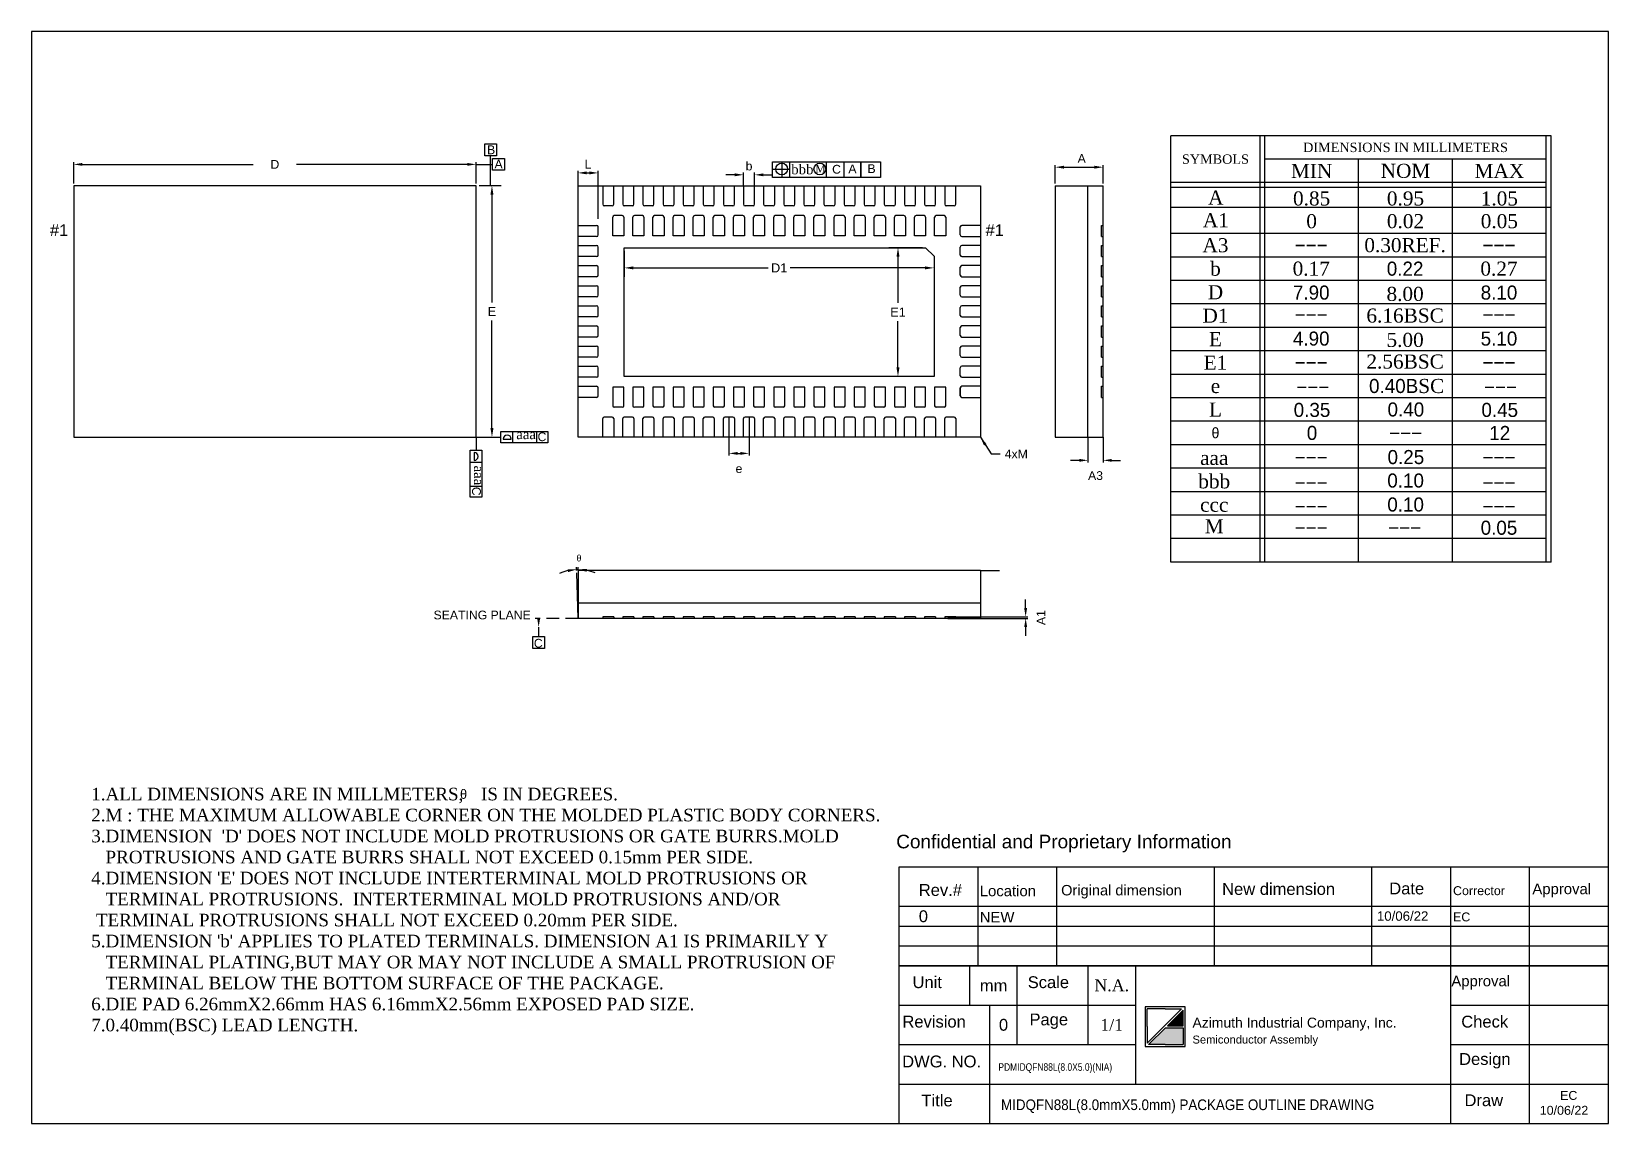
# Model space of a CAD drawing. Header units: inches. Extents: x 14.1 to 45.4, y 13.3 to 35.
import ezdxf

# ---------------------------------------------------------------- set-up
doc = ezdxf.new("R2010")
doc.units = ezdxf.units.IN
doc.header["$MEASUREMENT"] = 0
doc.linetypes.add('3', pattern=[0.375, 0.25, -0.125])
doc.layers.add('1', color=7, linetype='Continuous')
doc.layers.add('DIM', color=102, linetype='Continuous')
doc.styles.get("Standard").update_dxf_attribs({"font": 'arial.ttf'})
doc.dimstyles.get("Standard").update_dxf_attribs({"dimtxt": 0.18, "dimasz": 0.18, "dimexe": 0.18, "dimexo": 0.0625, "dimgap": 0.09, "dimtad": 0, "dimtih": 1, "dimtoh": 1, "dimdec": 4, "dimzin": 0, "dimdsep": 46, "dimtxsty": 'Standard', "dimcen": 0.09, "dimadec": 0, "dimazin": 0, "dimtfac": 1, "dimtdec": 4, "dimtofl": 0, "dimtmove": 0, "dimatfit": 3, "dimfxl": 1, "dimtolj": 1, "dimtzin": 0, "dimarcsym": 0})

msp = doc.modelspace()

# ---------------------------------------------------------------- texts
at = {"color": 0}
for s, height, p in [('Rev.#', 0.235146, (31.71473, 17.81487)), ('Location', 0.211632, (32.92688, 17.80818)), ('Original dimension', 0.207399, (34.5442, 17.82437)), ('New dimension', 0.2351462, (37.7455, 17.83483)), ('Date', 0.235146, (41.06868, 17.845)), ('Corrector', 0.177326, (42.33584, 17.82976)), ('Approval', 0.211632, (43.91396, 17.84887)), ('0', 0.23515, (31.71473, 17.29283)), ('NEW', 0.211632, (32.92688, 17.28614)), ('10/06/22', 0.188117, (40.82358, 17.32008)), ('EC', 0.177326, (42.33584, 17.30772)), ('Unit', 0.235146, (31.58981, 15.98122)), ('mm', 0.235146, (32.92838, 15.91555)), ('Scale', 0.235146, (33.88007, 15.98122)), ('Approval', 0.211632, (42.30314, 16.01678)), ('Revision', 0.235146, (31.38948, 15.1974)), ('Page', 0.235146, (33.91568, 15.24055)), ('Check', 0.235146, (42.50072, 15.1974)), ('DWG. NO.', 0.235146, (31.38371, 14.40518)), ('Design', 0.235146, (42.45749, 14.45376)), ('Title', 0.235146, (31.76746, 13.62976)), ('Draw', 0.235146, (42.56455, 13.63371)), ('EC', 0.177326, (44.46485, 13.75877)), ('10/06/22', 0.177326, (44.06072, 13.46251))]:
    msp.add_text(s, height=height, dxfattribs=at).set_placement(p)
at = {"color": 1}
msp.add_text('0', height=0.23515, dxfattribs=at).set_placement((33.30819, 15.13376))
at = {"color": 0}
for s, height, width, p in [('PDMIDQFN88L(8.0X5.0)(NIA)', 0.1504936, 0.8, (33.29702, 14.33653)), ('MIDQFN88L(8.0mmX5.0mm) PACKAGE OUTLINE DRAWING ', 0.2116316, 0.9, (33.34929, 13.5559))]:
    msp.add_text(s, height=height, dxfattribs=dict(at, width=width)).set_placement(p)
at = {"char_height": 0.2329068, "width": 3.3224226, "attachment_point": 1}
for insert in [(14.44121, 31.16758), (33.04237, 31.16758)]:
    msp.add_mtext('{\\fArial|b0|i0|c0|p34;#1}', dxfattribs=dict(at, insert=insert))
at = {"color": 0, "char_height": 0.2351462, "width": 0.940585, "attachment_point": 5}
for s, insert in [('\\fTimes New Roman|b0|i0|c0|p18;N.A.', (35.55059, 16.03312)), ('\\fTimes New Roman|b0|i0|c0|p18;1/1', (35.55059, 15.2493))]:
    msp.add_mtext(s, dxfattribs=dict(at, insert=insert))
at = {"layer": '1', "attachment_point": 5}
for s, insert, char_height, width in [('\\fTimes New Roman|b0|i0|c0|p18;DIMENSIONS IN MILLIMETERS', (41.39185, 32.69684), 0.186624, 5.59872), ('\\fTimes New Roman|b0|i0|c0|p18;SYMBOLS', (37.61272, 32.46356), 0.186624, 1.772928), ('\\fTimes New Roman|b0|i0|c0|p18;MIN', (39.52561, 32.23028), 0.279936, 1.86624), ('\\fTimes New Roman|b0|i0|c0|p18;NOM', (41.39185, 32.23028), 0.279936, 1.86624), ('\\fTimes New Roman|b0|i0|c0|p18;MAX', (43.25809, 32.23028), 0.279936, 1.86624), ('\\fTimes New Roman|b0|i0|c0|p18;A', (37.62006, 31.70057), 0.279936, 1.772928), ('{\\fTimes New Roman|b0|i0|c0|p18;0.85}', (39.52476, 31.67932), 0.279936, 1.86624), ('{\\fTimes New Roman|b0|i0|c0|p18;1.05}', (43.25724, 31.67932), 0.279936, 1.86624), ('\\fTimes New Roman|b0|i0|c0|p18;A1', (37.62006, 31.24947), 0.279936, 1.772928), ('\\fTimes New Roman|b0|i0|c0|p18;0', (39.52476, 31.22822), 0.279936, 1.86624), ('\\fTimes New Roman|b0|i0|c0|p18;0.02', (41.391, 31.22822), 0.279936, 1.86624), ('\\fTimes New Roman|b0|i0|c0|p18;0.05', (43.25724, 31.22822), 0.279936, 1.86624), ('\\fTimes New Roman|b0|i0|c0|p18;A3', (37.61272, 30.751), 0.279936, 1.772928), ('\\fSymbol|b0|i0|c2|p18;---', (39.51742, 30.751), 0.279936, 1.86624), ('{\\fTimes New Roman|b0|i0|c0|p18;0.30REF.}', (41.38366, 30.751), 0.279936, 1.86624), ('\\fSymbol|b0|i0|c2|p18;---', (43.2499, 30.751), 0.279936, 1.86624), ('\\fTimes New Roman|b0|i0|c0|p18;b', (37.61272, 30.28444), 0.279936, 1.772928), ('{\\fTimes New Roman|b0|i0|c0|p18;0.17}', (39.51742, 30.28444), 0.279936, 1.86624), ('{\\fSymbol|b0|i0|c2|p18;0.22}', (41.38366, 30.28444), 0.279936, 1.86624), ('{\\fTimes New Roman|b0|i0|c0|p18;0.27}', (43.2499, 30.28444), 0.279936, 1.86624), ('\\fTimes New Roman|b0|i0|c0|p18;D', (37.61272, 29.81788), 0.279936, 1.772928), ('{\\fSymbol|b0|i0|c2|p18;7.90}', (39.51742, 29.80909), 0.279936, 1.86624), ('{\\fTimes New Roman|b0|i0|c0|p18;8.00}', (41.38366, 29.78183), 0.279936, 1.86624), ('{\\fSymbol|b0|i0|c2|p18;8.10}', (43.2499, 29.80909), 0.279936, 1.86624), ('\\fTimes New Roman|b0|i0|c0|p18;D1', (37.61272, 29.35132), 0.279936, 1.772928), ('{\\fTimes New Roman|b0|i0|c0|p18;6.16BSC}', (41.38366, 29.35132), 0.279936, 1.86624), ('\\fSymbol|b0|i0|c2|p18;---', (39.51742, 29.37087), 0.279936, 1.86624), ('\\fSymbol|b0|i0|c2|p18;---', (43.2499, 29.37087), 0.279936, 1.86624), ('\\fTimes New Roman|b0|i0|c0|p18;E', (37.61272, 28.88476), 0.279936, 1.772928), ('{\\fSymbol|b0|i0|c2|p18;4.90}', (39.51742, 28.89453), 0.279936, 1.86624), ('{\\fTimes New Roman|b0|i0|c0|p18;5.00}', (41.38366, 28.86727), 0.279936, 1.86624), ('{\\fSymbol|b0|i0|c2|p18;5.10}', (43.2499, 28.89453), 0.279936, 1.86624), ('\\fTimes New Roman|b0|i0|c0|p18;E1', (37.61272, 28.4182), 0.279936, 1.772928), ('{\\fTimes New Roman|b0|i0|c0|p18;2.56BSC}', (41.38366, 28.43676), 0.279936, 1.86624), ('\\fSymbol|b0|i0|c2|p18;---', (39.51742, 28.4182), 0.279936, 1.86624), ('\\fSymbol|b0|i0|c2|p18;---', (43.2499, 28.4182), 0.279936, 1.86624), ('\\fTimes New Roman|b0|i0|c0|p18;e', (37.61272, 27.95164), 0.279936, 1.772928), ('\\fSymbol|b0|i0|c2|p18;---', (39.5479, 27.93094), 0.279936, 1.86624), ('{\\fSymbol|b0|i0|c2|p18;0.40B\\fTimes New Roman|b0|i0|c0|p18;SC}', (41.41414, 27.95164), 0.279936, 1.86624), ('\\fSymbol|b0|i0|c2|p18;---', (43.28038, 27.93094), 0.279936, 1.86624), ('\\fTimes New Roman|b0|i0|c0|p18;L', (37.61272, 27.48508), 0.279936, 1.772928), ('{\\fSymbol|b0|i0|c2|p18;0.35}', (39.53266, 27.47616), 0.279936, 1.86624), ('{\\fSymbol|b0|i0|c2|p18;0.40}', (41.3989, 27.48508), 0.279936, 1.86624), ('{\\fSymbol|b0|i0|c2|p18;0.45}', (43.26514, 27.47616), 0.279936, 1.86624), ('\\fSymbol|b0|i0|c2|p18;q', (37.61272, 27.01852), 0.209952, 1.772928), ('\\fSymbol|b0|i0|c2|p18;0', (39.53266, 27.01852), 0.279936, 1.86624), ('\\fSymbol|b0|i0|c2|p18;---', (41.39388, 27.01852), 0.279936, 1.86624), ('\\fSymbol|b0|i0|c2|p18;12', (43.26514, 27.01888), 0.279936, 1.86624), ('\\fSymbol|b0|i0|c2|p18;0.25', (41.3989, 26.5385), 0.279936, 1.86624), ('\\fTimes New Roman|b0|i0|c0|p18;aaa', (37.58873, 26.52301), 0.279936, 1.772928), ('\\fSymbol|b0|i0|c2|p18;---', (39.51742, 26.53408), 0.279936, 1.86624), ('\\fSymbol|b0|i0|c2|p18;---', (43.2499, 26.53408), 0.279936, 1.86624), ('\\fTimes New Roman|b0|i0|c0|p18;bbb', (37.58873, 26.05645), 0.279936, 1.772928), ('\\fSymbol|b0|i0|c2|p18;---', (39.51742, 26.03056), 0.279936, 1.86624), ('\\fSymbol|b0|i0|c2|p18;0.10', (41.39388, 26.07194), 0.279936, 1.86624), ('\\fSymbol|b0|i0|c2|p18;---', (43.2499, 26.03056), 0.279936, 1.86624), ('\\fSymbol|b0|i0|c2|p18;0.10', (41.39388, 25.5956), 0.279936, 1.86624), ('\\fTimes New Roman|b0|i0|c0|p18;ccc', (37.58873, 25.58989), 0.279936, 1.772928), ('\\fSymbol|b0|i0|c2|p18;---', (39.51742, 25.55852), 0.279936, 1.86624), ('\\fSymbol|b0|i0|c2|p18;---', (43.2499, 25.55852), 0.279936, 1.86624), ('\\fTimes New Roman|b0|i0|c0|p18;M', (37.58873, 25.16483), 0.279936, 1.772928), ('\\fSymbol|b0|i0|c2|p18;---', (39.51742, 25.13346), 0.279936, 1.86624), ('\\fSymbol|b0|i0|c2|p18;---', (41.37351, 25.13346), 0.279936, 1.86624), ('\\fSymbol|b0|i0|c2|p18;0.05', (43.2499, 25.13346), 0.279936, 1.86624)]:
    msp.add_mtext(s, dxfattribs=dict(at, insert=insert, char_height=char_height, width=width))
at = {"layer": '1', "color": 1, "insert": (41.391, 31.67932), "char_height": 0.279936, "width": 1.86624, "attachment_point": 5}
msp.add_mtext('{\\fTimes New Roman|b0|i0|c0|p18;0.95}', dxfattribs=at)
at = {"layer": 'DIM', "color": 1}
msp.add_text('Confidential and Proprietary Information', height=0.27, dxfattribs=at).set_placement((31.26624, 18.76046))
at = {"layer": 'DIM', "color": 102, "char_height": 0.174}
for s, insert, attachment_point in [('B', (23.21176, 32.65009), 5), ('\\A1;D', (18.91225, 32.36008), 5), ('A', (23.36004, 32.3661), 5), ('\\A1;L', (25.13933, 32.36467), 5), ('\\A1;b', (28.33933, 32.32636), 5), ('C', (30.07902, 32.26185), 5), ('A', (30.39556, 32.27065), 5), ('B', (30.77556, 32.27557), 5), ('\\A1;A', (34.95344, 32.47828), 5), ('C', (24.22249, 26.94289), 5), ('\\A1;4xM', (33.42343, 26.60283), 4), ('\\A1;e', (28.13933, 26.30906), 5), ('\\A1;A3', (35.22844, 26.17048), 5), ('C', (24.14897, 22.83687), 5)]:
    msp.add_mtext(s, dxfattribs=dict(at, insert=insert, attachment_point=attachment_point))
at = {"layer": 'DIM', "attachment_point": 5}
for s, insert, char_height, width in [('\\fTimes New Roman|b0|i0|c0|p18;bbb', (29.3998, 32.25979), 0.1944, 1.2312), ('\\fTimes New Roman|b0|i0|c0|p18;M', (29.75988, 32.27258), 0.15552, 0.98496)]:
    msp.add_mtext(s, dxfattribs=dict(at, insert=insert, char_height=char_height, width=width))
at = {"layer": 'DIM', "color": 102}
for s, insert, char_height, width, attachment_point in [('\\fTimes New Roman|b0|i0|c0|p18;aaa', (23.90762, 26.99244), 0.1944, 1.2312, 5), ("{\\fTimes New Roman|b0|i0|c0|p18;1.ALL DIMENSIONS ARE IN MILLMETERS,\\H0.7474x;    \\f????|b0|i0|c0|p54; \\fTimes New Roman|b0|i0|c0|p18;\\H1.338x;IS IN DEGREES.\\P2.M : THE MAXIMUM ALLOWABLE CORNER ON THE MOLDED PLASTIC BODY CORNERS.\\P3.DIMENSION  \\f????|b0|i0|c0|p54;'\\fTimes New Roman|b0|i0|c0|p18;D\\f????|b0|i0|c0|p54;'\\fTimes New Roman|b0|i0|c0|p18; DOES NOT INCLUDE MOLD PROTRUSIONS OR GATE BURRS.MOLD\\P   PROTRUSIONS AND GATE BURRS SHALL NOT EXCEED 0.15mm PER SIDE.\\P4.DIMENSION \\f????|b0|i0|c0|p54;'\\fTimes New Roman|b0|i0|c0|p18;E\\f????|b0|i0|c0|p54;'\\fTimes New Roman|b0|i0|c0|p18; DOES NOT INCLUDE INTERTERMINAL MOLD PROTRUSIONS OR\\P   TERMINAL PROTRUSIONS.\\f????|b0|i0|c0|p54; \\fTimes New Roman|b0|i0|c0|p18; INTERTERMINAL MOLD PROTRUSIONS AND/OR \\P\\f????|b0|i0|c0|p54; \\fTimes New Roman|b0|i0|c0|p18;TERMINAL\\f????|b0|i0|c0|p54; \\fTimes New Roman|b0|i0|c0|p18;PROTRUSIONS SHALL NOT EXCEED 0.20mm PER SIDE.\\P5.DIMENSION \\f????|b0|i0|c0|p54;'\\fTimes New Roman|b0|i0|c0|p18;b\\f????|b0|i0|c0|p54;'\\fTimes New Roman|b0|i0|c0|p18; APPLIES TO PLATED TERMINALS. DIMENSION A1 IS PRIMARILY Y \\P   TERMINAL PLATING,BUT MAY OR MAY NOT INCLUDE A SMALL PROTRUSION OF \\P   TERMINAL BELOW THE BOTTOM SURFACE OF THE PACKAGE.\\P6.DIE PAD 6.26mmX2.66mm HAS 6.16mmX2.56mm EXPOSED PAD SIZE.\\P7.0.40mm(BSC) LEAD LENGTH.}", (15.26129, 19.96509), 0.25046474, 15.5566768, 1)]:
    msp.add_mtext(s, dxfattribs=dict(at, insert=insert, char_height=char_height, width=width, attachment_point=attachment_point))
at = {"layer": 'DIM', "color": 102, "insert": (22.96784, 26.17583), "char_height": 0.1944, "width": 1.2312, "attachment_point": 5, "rotation": 270}
msp.add_mtext('\\fTimes New Roman|b0|i0|c0|p18;aaa', dxfattribs=at)
at = {"layer": 'DIM', "color": 102, "attachment_point": 5}
for s, insert, char_height, rotation in [('C', (22.91829, 25.86096), 0.174, 270), ('\\fSymbol|b0|i0|c2|p18;q', (24.95821, 24.52955), 0.1305, 359.01), ('\\A1;A1', (34.1436, 23.34837), 0.174, 90), ('\\fSymbol|b0|i0|c2|p18;q', (22.66291, 19.83699), 0.18792, 359.01)]:
    msp.add_mtext(s, dxfattribs=dict(at, insert=insert, char_height=char_height, rotation=rotation))
at = {"layer": 'DIM', "color": 1, "insert": (23.03248, 23.39895), "char_height": 0.174, "attachment_point": 5}
msp.add_mtext('SEATING PLANE', dxfattribs=at)

# ---------------------------------------------------------------- blocks, each defined once
blk = doc.blocks.new('A$C287B6B30')
for points in [[(0.28, 0.275), (0.475, 0.275), (0.475, 0.47)], [(0.043, 0.038), (0.255, 0.25), (0.475, 0.25), (0.475, 0.038), (0.25, 0.038)]]:
    blk.add_hatch(color=256).paths.add_polyline_path(points)
for p, q in [((0.5, 0.513), (0, 0.513)), ((0, 0.513), (0, 0.013)), ((0.025, 0.055), (0.457, 0.488)), ((0.025, 0.263), (0.025, 0.488)), ((0.25, 0.488), (0.025, 0.488)), ((0.25, 0.488), (0.457, 0.488)), ((0.28, 0.275), (0.475, 0.47)), ((0.475, 0.275), (0.475, 0.47)), ((0.5, 0.013), (0.5, 0.513)), ((0.025, 0.263), (0.025, 0.055)), ((0.043, 0.038), (0.255, 0.25)), ((0.255, 0.25), (0.475, 0.25)), ((0.28, 0.275), (0.475, 0.275)), ((0.475, 0.25), (0.475, 0.038)), ((0, 0.013), (0.5, 0.013)), ((0.25, 0.038), (0.043, 0.038)), ((0.25, 0.038), (0.475, 0.038))]:
    blk.add_line(p, q)
for s, height, p in [('Azimuth Industrial Company, Inc.', 0.125, (0.594, 0.251)), ('Semiconductor Assembly', 0.1, (0.594, 0.051))]:
    blk.add_text(s, height=height).set_placement(p)
blk = doc.blocks.new('A$C34315493')
at = {"layer": '1', "color": 0}
blk.add_blockref('A$C287B6B30', (0, -0.013), dxfattribs=at)
blk = doc.blocks.new('*D3')
at = {"layer": 'Defpoints', "color": 0, "transparency": 16777216}
for p in [(22.912, 31.937), (22.912, 26.937), (23.228, 26.937)]:
    blk.add_point(p, dxfattribs=at)
at = {"layer": 'DIM', "color": 0, "lineweight": -2, "transparency": 16777216}
for p, q in [((22.975, 31.937), (23.408, 31.937)), ((23.228, 31.757), (23.228, 29.617)), ((23.228, 27.117), (23.228, 29.257)), ((22.975, 26.937), (23.408, 26.937))]:
    blk.add_line(p, q, dxfattribs=at)
at = {"layer": 'DIM', "color": 0, "transparency": 16777216}
for points in [[(23.198, 31.757), (23.258, 31.757), (23.228, 31.937)], [(23.198, 27.117), (23.258, 27.117), (23.228, 26.937)]]:
    blk.add_solid(points, dxfattribs=at)
at = {"layer": 'DIM', "color": 0, "transparency": 16777216, "insert": (23.228, 29.437), "char_height": 0.18, "attachment_point": 5}
blk.add_mtext('\\A1;E', dxfattribs=at)
blk = doc.blocks.new('*D4')
at = {"layer": 'Defpoints', "color": 0, "transparency": 16777216}
for p in [(25.859, 30.703), (32.019, 30.533), (32.019, 30.302)]:
    blk.add_point(p, dxfattribs=at)
at = {"layer": 'DIM', "color": 0, "lineweight": -2, "transparency": 16777216}
for p, q in [((25.859, 30.641), (25.859, 30.122)), ((32.019, 30.47), (32.019, 30.122)), ((26.039, 30.302), (28.721, 30.302)), ((31.839, 30.302), (29.157, 30.302))]:
    blk.add_line(p, q, dxfattribs=at)
at = {"layer": 'DIM', "color": 0, "transparency": 16777216}
for points in [[(26.039, 30.332), (26.039, 30.272), (25.859, 30.302)], [(31.839, 30.332), (31.839, 30.272), (32.019, 30.302)]]:
    blk.add_solid(points, dxfattribs=at)
at = {"layer": 'DIM', "color": 0, "transparency": 16777216, "insert": (28.939, 30.302), "char_height": 0.18, "attachment_point": 5}
blk.add_mtext('\\A1;D1', dxfattribs=at)
blk = doc.blocks.new('*D5')
at = {"layer": 'Defpoints', "color": 0, "transparency": 16777216}
for p in [(31.849, 30.703), (31.301, 28.143), (32.019, 28.143)]:
    blk.add_point(p, dxfattribs=at)
at = {"layer": 'DIM', "color": 0, "lineweight": -2, "transparency": 16777216}
for p, q in [((31.786, 30.703), (31.121, 30.703)), ((31.301, 30.523), (31.301, 29.604)), ((31.301, 28.323), (31.301, 29.243)), ((31.957, 28.143), (31.121, 28.143))]:
    blk.add_line(p, q, dxfattribs=at)
at = {"layer": 'DIM', "color": 0, "transparency": 16777216}
for points in [[(31.271, 30.523), (31.331, 30.523), (31.301, 30.703)], [(31.271, 28.323), (31.331, 28.323), (31.301, 28.143)]]:
    blk.add_solid(points, dxfattribs=at)
at = {"layer": 'DIM', "color": 0, "transparency": 16777216, "insert": (31.301, 29.423), "char_height": 0.18, "attachment_point": 5}
blk.add_mtext('\\A1;E1', dxfattribs=at)

# ---------------------------------------------------------------- dimensions: what is measured, and where the dimension line sits
at = {"layer": 'DIM'}
for base, p1, p2, text, picture, middle in [((23.22757, 26.93685), (22.91225, 31.93685), (22.91225, 26.93685), 'E', '*D3', (23.22757, 29.43685)), ((31.30134, 28.14346), (31.84855, 30.70346), (32.01933, 28.14346), 'E1', '*D5', (31.30134, 29.42346))]:
    dim = msp.add_linear_dim(base=base, p1=p1, p2=p2, angle=90, text=text, dimstyle='Standard', dxfattribs=at)
    dim.commit()
    dim.dimension.update_dxf_attribs({"geometry": picture, "text_midpoint": middle})
dim = msp.add_linear_dim(base=(32.01933, 30.30223), p1=(25.85933, 30.70346), p2=(32.01933, 30.53268), text='D1', dimstyle='Standard', dxfattribs=at)
dim.commit()
dim.dimension.update_dxf_attribs({"geometry": '*D4', "text_midpoint": (28.93933, 30.30223)})

# ---------------------------------------------------------------- linework, layer by layer
at = {"color": 0}
for p, q in [((14.0739, 35.00158), (14.0739, 13.28975)), ((45.42673, 35.00158), (14.0739, 35.00158)), ((45.42673, 13.28975), (45.42673, 35.00158)), ((45.42673, 18.38458), (31.31796, 18.38458)), ((31.31796, 18.38458), (31.31796, 13.28975)), ((32.8856, 18.38458), (32.8856, 16.42503)), ((34.45324, 18.38458), (34.45324, 16.42503)), ((37.58852, 18.38458), (37.58852, 16.42503)), ((40.7238, 16.42503), (40.7238, 18.38458)), ((42.29145, 16.42503), (42.29145, 18.38458)), ((43.85909, 16.42503), (43.85909, 18.38458)), ((45.42673, 17.60076), (31.31796, 17.60076)), ((45.42673, 17.20885), (31.31796, 17.20885)), ((45.42673, 16.81694), (31.31796, 16.81694)), ((45.42673, 16.42503), (31.31796, 16.42503)), ((31.31796, 16.42503), (45.42673, 16.42503)), ((32.72883, 15.64121), (32.72883, 16.42503)), ((33.66942, 14.85739), (33.66942, 16.42503)), ((35.0803, 15.64121), (35.0803, 16.42503)), ((36.02088, 16.42503), (36.02088, 14.07357)), ((42.29145, 13.28975), (42.29145, 16.42503)), ((43.85909, 13.28975), (43.85909, 16.42503)), ((31.31796, 15.64121), (36.02088, 15.64121)), ((33.12074, 15.64121), (33.12074, 13.28975)), ((35.0803, 14.85739), (35.0803, 15.64121)), ((42.29145, 15.64121), (45.42673, 15.64121)), ((31.31796, 14.85739), (36.02088, 14.85739)), ((42.29145, 14.85739), (45.42673, 14.85739)), ((31.31796, 14.07357), (45.42673, 14.07357)), ((14.0739, 13.28975), (45.42673, 13.28975))]:
    msp.add_line(p, q, dxfattribs=at)
at = {"layer": '1'}
for p, q in [((44.28452, 32.93012), (36.72625, 32.93012)), ((36.72625, 25.85212), (36.72625, 32.93012)), ((38.49918, 25.85212), (38.49918, 32.93012)), ((38.59249, 25.85212), (38.59249, 32.93012)), ((44.19121, 25.85212), (44.19121, 32.93012)), ((44.19121, 25.85212), (44.19121, 32.93012)), ((44.28452, 25.85212), (44.28452, 32.93012)), ((36.72625, 25.38556), (36.72625, 32.46356)), ((38.49918, 25.38556), (38.49918, 32.46356)), ((44.19121, 32.46356), (38.59249, 32.46356)), ((38.59249, 25.38556), (38.59249, 32.46356)), ((40.45873, 25.85212), (40.45873, 32.46356)), ((42.32497, 25.85212), (42.32497, 32.46356)), ((44.19121, 25.38556), (44.19121, 32.46356)), ((44.19121, 25.38556), (44.19121, 32.46356)), ((44.28452, 25.38556), (44.28452, 32.46356)), ((44.19121, 31.997), (36.72625, 31.997)), ((36.72625, 24.919), (36.72625, 31.997)), ((38.49918, 24.919), (38.49918, 31.997)), ((38.59249, 24.919), (38.59249, 31.997)), ((40.45873, 25.38556), (40.45873, 31.997)), ((42.32497, 25.38556), (42.32497, 31.997)), ((44.19121, 24.919), (44.19121, 31.997)), ((44.19121, 24.919), (44.19121, 31.997)), ((44.28452, 24.919), (44.28452, 31.997)), ((25.42933, 31.93685), (25.42933, 31.56685)), ((25.64933, 31.56685), (25.64933, 31.93685)), ((25.82933, 31.93685), (25.82933, 31.56685)), ((26.04933, 31.56685), (26.04933, 31.93685)), ((26.22933, 31.93685), (26.22933, 31.56685)), ((26.44933, 31.56685), (26.44933, 31.93685)), ((26.62933, 31.93685), (26.62933, 31.56685)), ((26.84933, 31.56685), (26.84933, 31.93685)), ((27.02933, 31.93685), (27.02933, 31.56685)), ((27.24933, 31.56685), (27.24933, 31.93685)), ((27.42933, 31.93685), (27.42933, 31.56685)), ((27.64933, 31.56685), (27.64933, 31.93685)), ((27.82933, 31.93685), (27.82933, 31.56685)), ((28.04933, 31.56685), (28.04933, 31.93685)), ((28.22933, 31.93685), (28.22933, 31.56685)), ((28.44933, 31.56685), (28.44933, 31.93685)), ((28.62933, 31.93685), (28.62933, 31.56685)), ((28.84933, 31.56685), (28.84933, 31.93685)), ((29.02933, 31.93685), (29.02933, 31.56685)), ((29.24933, 31.56685), (29.24933, 31.93685)), ((29.42933, 31.93685), (29.42933, 31.56685)), ((29.64933, 31.56685), (29.64933, 31.93685)), ((29.82933, 31.93685), (29.82933, 31.56685)), ((30.04933, 31.56685), (30.04933, 31.93685)), ((30.22933, 31.93685), (30.22933, 31.56685)), ((30.44933, 31.56685), (30.44933, 31.93685)), ((30.62933, 31.93685), (30.62933, 31.56685)), ((30.84933, 31.56685), (30.84933, 31.93685)), ((31.02933, 31.93685), (31.02933, 31.56685)), ((31.24933, 31.56685), (31.24933, 31.93685)), ((31.42933, 31.93685), (31.42933, 31.56685)), ((31.64933, 31.56685), (31.64933, 31.93685)), ((31.82933, 31.93685), (31.82933, 31.56685)), ((32.04933, 31.56685), (32.04933, 31.93685)), ((32.22933, 31.93685), (32.22933, 31.56685)), ((32.44933, 31.56685), (32.44933, 31.93685)), ((44.19121, 31.90369), (36.72625, 31.90369)), ((25.61933, 31.53685), (25.45933, 31.53685)), ((26.01933, 31.53685), (25.85933, 31.53685)), ((26.41933, 31.53685), (26.25933, 31.53685)), ((26.81933, 31.53685), (26.65933, 31.53685)), ((27.21933, 31.53685), (27.05933, 31.53685)), ((27.61933, 31.53685), (27.45933, 31.53685)), ((28.01933, 31.53685), (27.85933, 31.53685)), ((28.41933, 31.53685), (28.25933, 31.53685)), ((28.81933, 31.53685), (28.65933, 31.53685)), ((29.21933, 31.53685), (29.05933, 31.53685)), ((29.61933, 31.53685), (29.45933, 31.53685)), ((30.01933, 31.53685), (29.85933, 31.53685)), ((30.41933, 31.53685), (30.25933, 31.53685)), ((30.81933, 31.53685), (30.65933, 31.53685)), ((31.21933, 31.53685), (31.05933, 31.53685)), ((31.61933, 31.53685), (31.45933, 31.53685)), ((32.01933, 31.53685), (31.85933, 31.53685)), ((32.41933, 31.53685), (32.25933, 31.53685)), ((24.93933, 31.14685), (25.30933, 31.14685)), ((25.33933, 30.95685), (25.33933, 31.11685)), ((25.62933, 30.94185), (25.62933, 31.31185)), ((25.81933, 31.34185), (25.65933, 31.34185)), ((25.84933, 31.31185), (25.84933, 30.94185)), ((26.02933, 30.94185), (26.02933, 31.31185)), ((26.21933, 31.34185), (26.05933, 31.34185)), ((26.24933, 31.31185), (26.24933, 30.94185)), ((26.42933, 30.94185), (26.42933, 31.31185)), ((26.61933, 31.34185), (26.45933, 31.34185)), ((26.64933, 31.31185), (26.64933, 30.94185)), ((26.82933, 30.94185), (26.82933, 31.31185)), ((27.01933, 31.34185), (26.85933, 31.34185)), ((27.04933, 31.31185), (27.04933, 30.94185)), ((27.22933, 30.94185), (27.22933, 31.31185)), ((27.41933, 31.34185), (27.25933, 31.34185)), ((27.44933, 31.31185), (27.44933, 30.94185)), ((27.62933, 30.94185), (27.62933, 31.31185)), ((27.81933, 31.34185), (27.65933, 31.34185)), ((27.84933, 31.31185), (27.84933, 30.94185)), ((28.02933, 30.94185), (28.02933, 31.31185)), ((28.21933, 31.34185), (28.05933, 31.34185)), ((28.24933, 31.31185), (28.24933, 30.94185)), ((28.42933, 30.94185), (28.42933, 31.31185)), ((28.61933, 31.34185), (28.45933, 31.34185)), ((28.64933, 31.31185), (28.64933, 30.94185)), ((28.82933, 30.94185), (28.82933, 31.31185)), ((29.01933, 31.34185), (28.85933, 31.34185)), ((29.04933, 31.31185), (29.04933, 30.94185)), ((29.22933, 30.94185), (29.22933, 31.31185)), ((29.41933, 31.34185), (29.25933, 31.34185)), ((29.44933, 31.31185), (29.44933, 30.94185)), ((29.62933, 30.94185), (29.62933, 31.31185)), ((29.81933, 31.34185), (29.65933, 31.34185)), ((29.84933, 31.31185), (29.84933, 30.94185)), ((30.02933, 30.94185), (30.02933, 31.31185)), ((30.21933, 31.34185), (30.05933, 31.34185)), ((30.24933, 31.31185), (30.24933, 30.94185)), ((30.42933, 30.94185), (30.42933, 31.31185)), ((30.61933, 31.34185), (30.45933, 31.34185)), ((30.64933, 31.31185), (30.64933, 30.94185)), ((30.82933, 30.94185), (30.82933, 31.31185)), ((31.01933, 31.34185), (30.85933, 31.34185)), ((31.04933, 31.31185), (31.04933, 30.94185)), ((31.22933, 30.94185), (31.22933, 31.31185)), ((31.41933, 31.34185), (31.25933, 31.34185)), ((31.44933, 31.31185), (31.44933, 30.94185)), ((31.62933, 30.94185), (31.62933, 31.31185)), ((31.81933, 31.34185), (31.65933, 31.34185)), ((31.84933, 31.31185), (31.84933, 30.94185)), ((32.02933, 30.94185), (32.02933, 31.31185)), ((32.21933, 31.34185), (32.05933, 31.34185)), ((32.24933, 31.31185), (32.24933, 30.94185)), ((32.53933, 30.95685), (32.53933, 31.11685)), ((32.93933, 31.14685), (32.56933, 31.14685)), ((35.34844, 31.14685), (35.37844, 31.14685)), ((36.72625, 24.45244), (36.72625, 31.07759)), ((38.49918, 24.45244), (38.49918, 31.07759)), ((38.59249, 24.45244), (38.59249, 31.07759)), ((40.45873, 24.919), (40.45873, 31.07759)), ((40.45873, 24.45244), (40.45873, 31.07759)), ((42.32497, 24.919), (42.32497, 31.07759)), ((42.32497, 24.45244), (42.32497, 31.07759)), ((44.19121, 24.45244), (44.19121, 31.07759)), ((44.19121, 24.45244), (44.19121, 31.07759)), ((44.28452, 24.45244), (44.28452, 31.07759)), ((25.30933, 30.92685), (24.93933, 30.92685)), ((24.93933, 30.74685), (25.30933, 30.74685)), ((25.84933, 30.94185), (25.62933, 30.94185)), ((26.24933, 30.94185), (26.02933, 30.94185)), ((26.64933, 30.94185), (26.42933, 30.94185)), ((27.04933, 30.94185), (26.82933, 30.94185)), ((27.44933, 30.94185), (27.22933, 30.94185)), ((27.84933, 30.94185), (27.62933, 30.94185)), ((28.24933, 30.94185), (28.02933, 30.94185)), ((28.64933, 30.94185), (28.42933, 30.94185)), ((29.04933, 30.94185), (28.82933, 30.94185)), ((29.44933, 30.94185), (29.22933, 30.94185)), ((29.84933, 30.94185), (29.62933, 30.94185)), ((30.24933, 30.94185), (30.02933, 30.94185)), ((30.64933, 30.94185), (30.42933, 30.94185)), ((31.04933, 30.94185), (30.82933, 30.94185)), ((31.44933, 30.94185), (31.22933, 30.94185)), ((31.84933, 30.94185), (31.62933, 30.94185)), ((32.24933, 30.94185), (32.02933, 30.94185)), ((32.56933, 30.92685), (32.93933, 30.92685)), ((32.93933, 30.74685), (32.56933, 30.74685)), ((35.34844, 30.92685), (35.37844, 30.92685)), ((35.34844, 30.74685), (35.37844, 30.74685)), ((44.19121, 30.98428), (36.72625, 30.98428)), ((44.19121, 30.98428), (36.72625, 30.98428)), ((25.30933, 30.52685), (24.93933, 30.52685)), ((25.33933, 30.55685), (25.33933, 30.71685)), ((32.01933, 30.53268), (31.84855, 30.70346)), ((32.53933, 30.55685), (32.53933, 30.71685)), ((32.56933, 30.52685), (32.93933, 30.52685)), ((35.34844, 30.52685), (35.37844, 30.52685)), ((44.19121, 30.51772), (36.72625, 30.51772)), ((24.93933, 30.34685), (25.30933, 30.34685)), ((25.30933, 30.12685), (24.93933, 30.12685)), ((25.33933, 30.15685), (25.33933, 30.31685)), ((32.53933, 30.15685), (32.53933, 30.31685)), ((32.93933, 30.34685), (32.56933, 30.34685)), ((32.56933, 30.12685), (32.93933, 30.12685)), ((35.34844, 30.34685), (35.37844, 30.34685)), ((35.34844, 30.12685), (35.37844, 30.12685)), ((24.93933, 29.94685), (25.30933, 29.94685)), ((25.33933, 29.75685), (25.33933, 29.91685)), ((32.53933, 29.75685), (32.53933, 29.91685)), ((32.93933, 29.94685), (32.56933, 29.94685)), ((35.34844, 29.94685), (35.37844, 29.94685)), ((44.19121, 30.05116), (36.72625, 30.05116)), ((25.30933, 29.72685), (24.93933, 29.72685)), ((24.93933, 29.54685), (25.30933, 29.54685)), ((25.33933, 29.35685), (25.33933, 29.51685)), ((32.53933, 29.35685), (32.53933, 29.51685)), ((32.56933, 29.72685), (32.93933, 29.72685)), ((32.93933, 29.54685), (32.56933, 29.54685)), ((35.34844, 29.72685), (35.37844, 29.72685)), ((35.34844, 29.54685), (35.37844, 29.54685)), ((44.19121, 29.5846), (36.72625, 29.5846)), ((25.30933, 29.32685), (24.93933, 29.32685)), ((32.56933, 29.32685), (32.93933, 29.32685)), ((35.34844, 29.32685), (35.37844, 29.32685)), ((24.93933, 29.14685), (25.30933, 29.14685)), ((25.30933, 28.92685), (24.93933, 28.92685)), ((25.33933, 28.95685), (25.33933, 29.11685)), ((32.53933, 28.95685), (32.53933, 29.11685)), ((32.93933, 29.14685), (32.56933, 29.14685)), ((32.56933, 28.92685), (32.93933, 28.92685)), ((35.34844, 29.14685), (35.37844, 29.14685)), ((35.34844, 28.92685), (35.37844, 28.92685)), ((44.19121, 29.11804), (36.72625, 29.11804)), ((24.93933, 28.74685), (25.30933, 28.74685)), ((25.33933, 28.55685), (25.33933, 28.71685)), ((32.53933, 28.55685), (32.53933, 28.71685)), ((32.93933, 28.74685), (32.56933, 28.74685)), ((35.34844, 28.74685), (35.37844, 28.74685)), ((44.19121, 28.65148), (36.72625, 28.65148)), ((25.30933, 28.52685), (24.93933, 28.52685)), ((24.93933, 28.34685), (25.30933, 28.34685)), ((25.33933, 28.15685), (25.33933, 28.31685)), ((32.53933, 28.15685), (32.53933, 28.31685)), ((32.56933, 28.52685), (32.93933, 28.52685)), ((32.93933, 28.34685), (32.56933, 28.34685)), ((35.34844, 28.52685), (35.37844, 28.52685)), ((35.34844, 28.34685), (35.37844, 28.34685)), ((25.30933, 28.12685), (24.93933, 28.12685)), ((24.93933, 27.94685), (25.30933, 27.94685)), ((25.33933, 27.75685), (25.33933, 27.91685)), ((25.62933, 27.93185), (25.62933, 27.56185)), ((25.84933, 27.93185), (25.62933, 27.93185)), ((25.84933, 27.56185), (25.84933, 27.93185)), ((26.02933, 27.93185), (26.02933, 27.56185)), ((26.24933, 27.93185), (26.02933, 27.93185)), ((26.24933, 27.56185), (26.24933, 27.93185)), ((26.42933, 27.93185), (26.42933, 27.56185)), ((26.64933, 27.93185), (26.42933, 27.93185)), ((26.64933, 27.56185), (26.64933, 27.93185)), ((26.82933, 27.93185), (26.82933, 27.56185)), ((27.04933, 27.93185), (26.82933, 27.93185)), ((27.04933, 27.56185), (27.04933, 27.93185)), ((27.22933, 27.93185), (27.22933, 27.56185)), ((27.44933, 27.93185), (27.22933, 27.93185)), ((27.44933, 27.56185), (27.44933, 27.93185)), ((27.62933, 27.93185), (27.62933, 27.56185)), ((27.84933, 27.93185), (27.62933, 27.93185)), ((27.84933, 27.56185), (27.84933, 27.93185)), ((28.02933, 27.93185), (28.02933, 27.56185)), ((28.24933, 27.93185), (28.02933, 27.93185)), ((28.24933, 27.56185), (28.24933, 27.93185)), ((28.42933, 27.93185), (28.42933, 27.56185)), ((28.64933, 27.93185), (28.42933, 27.93185)), ((28.64933, 27.56185), (28.64933, 27.93185)), ((28.82933, 27.93185), (28.82933, 27.56185)), ((29.04933, 27.93185), (28.82933, 27.93185)), ((29.04933, 27.56185), (29.04933, 27.93185)), ((29.22933, 27.93185), (29.22933, 27.56185)), ((29.44933, 27.93185), (29.22933, 27.93185)), ((29.44933, 27.56185), (29.44933, 27.93185)), ((29.62933, 27.93185), (29.62933, 27.56185)), ((29.84933, 27.93185), (29.62933, 27.93185)), ((29.84933, 27.56185), (29.84933, 27.93185)), ((30.02933, 27.93185), (30.02933, 27.56185)), ((30.24933, 27.93185), (30.02933, 27.93185)), ((30.24933, 27.56185), (30.24933, 27.93185)), ((30.42933, 27.93185), (30.42933, 27.56185)), ((30.64933, 27.93185), (30.42933, 27.93185)), ((30.64933, 27.56185), (30.64933, 27.93185)), ((30.82933, 27.93185), (30.82933, 27.56185)), ((31.04933, 27.93185), (30.82933, 27.93185)), ((31.04933, 27.56185), (31.04933, 27.93185)), ((31.22933, 27.93185), (31.22933, 27.56185)), ((31.44933, 27.93185), (31.22933, 27.93185)), ((31.44933, 27.56185), (31.44933, 27.93185)), ((31.62933, 27.93185), (31.62933, 27.56185)), ((31.84933, 27.93185), (31.62933, 27.93185)), ((31.84933, 27.56185), (31.84933, 27.93185)), ((32.02933, 27.93185), (32.02933, 27.56185)), ((32.24933, 27.93185), (32.02933, 27.93185)), ((32.24933, 27.56185), (32.24933, 27.93185)), ((32.53933, 27.75685), (32.53933, 27.91685)), ((32.53933, 27.91685), (32.53933, 27.75685)), ((32.56933, 28.12685), (32.93933, 28.12685)), ((32.93933, 27.94685), (32.56933, 27.94685)), ((35.34844, 28.12685), (35.37844, 28.12685)), ((35.34844, 27.94685), (35.37844, 27.94685)), ((44.19121, 28.18492), (36.72625, 28.18492)), ((25.30933, 27.72685), (24.93933, 27.72685)), ((32.56933, 27.72685), (32.93933, 27.72685)), ((35.34844, 27.72685), (35.37844, 27.72685)), ((44.19121, 27.71836), (36.72625, 27.71836)), ((25.42933, 26.93685), (25.42933, 27.30685)), ((25.61933, 27.33685), (25.45933, 27.33685)), ((25.64933, 27.30685), (25.64933, 26.93685)), ((25.81933, 27.53185), (25.65933, 27.53185)), ((25.82933, 26.93685), (25.82933, 27.30685)), ((26.01933, 27.33685), (25.85933, 27.33685)), ((26.04933, 27.30685), (26.04933, 26.93685)), ((26.21933, 27.53185), (26.05933, 27.53185)), ((26.22933, 26.93685), (26.22933, 27.30685)), ((26.41933, 27.33685), (26.25933, 27.33685)), ((26.44933, 27.30685), (26.44933, 26.93685)), ((26.61933, 27.53185), (26.45933, 27.53185)), ((26.62933, 26.93685), (26.62933, 27.30685)), ((26.81933, 27.33685), (26.65933, 27.33685)), ((26.84933, 27.30685), (26.84933, 26.93685)), ((27.01933, 27.53185), (26.85933, 27.53185)), ((27.02933, 26.93685), (27.02933, 27.30685)), ((27.21933, 27.33685), (27.05933, 27.33685)), ((27.24933, 27.30685), (27.24933, 26.93685)), ((27.41933, 27.53185), (27.25933, 27.53185)), ((27.42933, 26.93685), (27.42933, 27.30685)), ((27.61933, 27.33685), (27.45933, 27.33685)), ((27.64933, 27.30685), (27.64933, 26.93685)), ((27.81933, 27.53185), (27.65933, 27.53185)), ((27.82933, 26.93685), (27.82933, 27.30685)), ((28.01933, 27.33685), (27.85933, 27.33685)), ((28.04933, 27.30685), (28.04933, 26.93685)), ((28.21933, 27.53185), (28.05933, 27.53185)), ((28.22933, 26.93685), (28.22933, 27.30685)), ((28.41933, 27.33685), (28.25933, 27.33685)), ((28.44933, 27.30685), (28.44933, 26.93685)), ((28.61933, 27.53185), (28.45933, 27.53185)), ((28.62933, 26.93685), (28.62933, 27.30685)), ((28.81933, 27.33685), (28.65933, 27.33685)), ((28.84933, 27.30685), (28.84933, 26.93685)), ((29.01933, 27.53185), (28.85933, 27.53185)), ((29.02933, 26.93685), (29.02933, 27.30685)), ((29.21933, 27.33685), (29.05933, 27.33685)), ((29.24933, 27.30685), (29.24933, 26.93685)), ((29.41933, 27.53185), (29.25933, 27.53185)), ((29.42933, 26.93685), (29.42933, 27.30685)), ((29.61933, 27.33685), (29.45933, 27.33685)), ((29.64933, 27.30685), (29.64933, 26.93685)), ((29.81933, 27.53185), (29.65933, 27.53185)), ((29.82933, 26.93685), (29.82933, 27.30685)), ((30.01933, 27.33685), (29.85933, 27.33685)), ((30.04933, 27.30685), (30.04933, 26.93685)), ((30.21933, 27.53185), (30.05933, 27.53185)), ((30.22933, 26.93685), (30.22933, 27.30685)), ((30.41933, 27.33685), (30.25933, 27.33685)), ((30.44933, 27.30685), (30.44933, 26.93685)), ((30.61933, 27.53185), (30.45933, 27.53185)), ((30.62933, 26.93685), (30.62933, 27.30685)), ((30.81933, 27.33685), (30.65933, 27.33685)), ((30.84933, 27.30685), (30.84933, 26.93685)), ((31.01933, 27.53185), (30.85933, 27.53185)), ((31.02933, 26.93685), (31.02933, 27.30685)), ((31.21933, 27.33685), (31.05933, 27.33685)), ((31.24933, 27.30685), (31.24933, 26.93685)), ((31.41933, 27.53185), (31.25933, 27.53185)), ((31.42933, 26.93685), (31.42933, 27.30685)), ((31.61933, 27.33685), (31.45933, 27.33685)), ((31.64933, 27.30685), (31.64933, 26.93685)), ((31.81933, 27.53185), (31.65933, 27.53185)), ((31.82933, 26.93685), (31.82933, 27.30685)), ((32.01933, 27.33685), (31.85933, 27.33685)), ((32.04933, 27.30685), (32.04933, 26.93685)), ((32.21933, 27.53185), (32.05933, 27.53185)), ((32.22933, 26.93685), (32.22933, 27.30685)), ((32.41933, 27.33685), (32.25933, 27.33685)), ((32.44933, 27.30685), (32.44933, 26.93685)), ((44.19121, 27.2518), (36.72625, 27.2518)), ((44.19121, 26.78524), (36.72625, 26.78524)), ((44.19121, 26.31868), (36.72625, 26.31868)), ((44.19121, 25.85212), (36.72625, 25.85212)), ((44.19121, 25.38556), (36.72625, 25.38556)), ((44.19121, 24.919), (36.72625, 24.919)), ((44.28452, 24.45244), (36.72625, 24.45244)), ((25.42933, 23.36337), (25.42933, 23.33337)), ((25.64933, 23.36337), (25.64933, 23.33337)), ((25.82933, 23.36337), (25.82933, 23.33337)), ((26.04933, 23.36337), (26.04933, 23.33337)), ((26.22933, 23.36337), (26.22933, 23.33337)), ((26.44933, 23.36337), (26.44933, 23.33337)), ((26.62933, 23.36337), (26.62933, 23.33337)), ((26.84933, 23.36337), (26.84933, 23.33337)), ((27.02933, 23.36337), (27.02933, 23.33337)), ((27.24933, 23.36337), (27.24933, 23.33337)), ((27.42933, 23.36337), (27.42933, 23.33337)), ((27.64933, 23.36337), (27.64933, 23.33337)), ((27.82933, 23.36337), (27.82933, 23.33337)), ((28.04933, 23.36337), (28.04933, 23.33337)), ((28.22933, 23.36337), (28.22933, 23.33337)), ((28.44933, 23.36337), (28.44933, 23.33337)), ((28.62933, 23.36337), (28.62933, 23.33337)), ((28.84933, 23.36337), (28.84933, 23.33337)), ((29.02933, 23.36337), (29.02933, 23.33337)), ((29.24933, 23.36337), (29.24933, 23.33337)), ((29.42933, 23.36337), (29.42933, 23.33337)), ((29.64933, 23.36337), (29.64933, 23.33337)), ((29.82933, 23.36337), (29.82933, 23.33337)), ((30.04933, 23.36337), (30.04933, 23.33337)), ((30.22933, 23.36337), (30.22933, 23.33337)), ((30.44933, 23.36337), (30.44933, 23.33337)), ((30.62933, 23.36337), (30.62933, 23.33337)), ((30.84933, 23.36337), (30.84933, 23.33337)), ((31.02933, 23.36337), (31.02933, 23.33337)), ((31.24933, 23.36337), (31.24933, 23.33337)), ((31.42933, 23.36337), (31.42933, 23.33337)), ((31.64933, 23.36337), (31.64933, 23.33337)), ((31.82933, 23.36337), (31.82933, 23.33337)), ((32.04933, 23.36337), (32.04933, 23.33337)), ((32.22933, 23.36337), (32.22933, 23.33337)), ((32.44933, 23.36337), (32.44933, 23.33337))]:
    msp.add_line(p, q, dxfattribs=at)
at = {"layer": '1', "color": 0}
for p, q in [((34.42844, 31.93685), (34.42844, 26.93685)), ((34.42844, 31.93685), (35.37844, 31.93685)), ((35.07844, 26.93685), (35.07844, 31.93685)), ((35.37844, 26.93685), (35.37844, 31.93685)), ((35.34844, 30.92685), (35.34844, 31.14685)), ((35.34844, 30.52685), (35.34844, 30.74685)), ((35.34844, 30.12685), (35.34844, 30.34685)), ((35.34844, 29.72685), (35.34844, 29.94685)), ((35.34844, 29.32685), (35.34844, 29.54685)), ((35.34844, 28.92685), (35.34844, 29.14685)), ((35.34844, 28.52685), (35.34844, 28.74685)), ((35.34844, 28.12685), (35.34844, 28.34685)), ((35.34844, 27.72685), (35.34844, 27.94685)), ((34.42844, 26.93685), (35.37844, 26.93685)), ((32.93933, 24.28337), (24.93933, 24.28337)), ((24.93933, 24.28337), (24.93933, 23.33337)), ((32.93933, 24.28337), (32.93933, 23.33337)), ((32.93933, 23.63337), (24.93933, 23.63337)), ((32.93933, 23.33337), (24.93933, 23.33337)), ((25.64933, 23.36337), (25.42933, 23.36337)), ((26.04933, 23.36337), (25.82933, 23.36337)), ((26.44933, 23.36337), (26.22933, 23.36337)), ((26.84933, 23.36337), (26.62933, 23.36337)), ((27.24933, 23.36337), (27.02933, 23.36337)), ((27.64933, 23.36337), (27.42933, 23.36337)), ((28.04933, 23.36337), (27.82933, 23.36337)), ((28.44933, 23.36337), (28.22933, 23.36337)), ((28.84933, 23.36337), (28.62933, 23.36337)), ((29.24933, 23.36337), (29.02933, 23.36337)), ((29.64933, 23.36337), (29.42933, 23.36337)), ((30.04933, 23.36337), (29.82933, 23.36337)), ((30.44933, 23.36337), (30.22933, 23.36337)), ((30.84933, 23.36337), (30.62933, 23.36337)), ((31.24933, 23.36337), (31.02933, 23.36337)), ((31.64933, 23.36337), (31.42933, 23.36337)), ((32.04933, 23.36337), (31.82933, 23.36337)), ((32.44933, 23.36337), (32.22933, 23.36337)), ((32.31433, 23.33337), (32.93933, 23.33337))]:
    msp.add_line(p, q, dxfattribs=at)
at = {"layer": '1'}
for points in [[(22.91225, 31.93685), (14.91225, 31.93685), (14.91225, 26.93685), (22.91225, 26.93685)], [(24.93933, 31.93685), (32.93933, 31.93685), (32.93933, 26.93685), (24.93933, 26.93685)]]:
    msp.add_lwpolyline(points, close=True, dxfattribs=at)
msp.add_lwpolyline([(32.01933, 30.53268), (32.01933, 28.14346), (25.85933, 28.14346), (25.85933, 30.70346), (31.84855, 30.70346)], dxfattribs=at)
for centre, start, end in [((25.45933, 31.56685), 180, 270), ((25.61933, 31.56685), 270, 0), ((25.85933, 31.56685), 180, 270), ((26.01933, 31.56685), 270, 0), ((26.25933, 31.56685), 180, 270), ((26.41933, 31.56685), 270, 0), ((26.65933, 31.56685), 180, 270), ((26.81933, 31.56685), 270, 0), ((27.05933, 31.56685), 180, 270), ((27.21933, 31.56685), 270, 0), ((27.45933, 31.56685), 180, 270), ((27.61933, 31.56685), 270, 0), ((27.85933, 31.56685), 180, 270), ((28.01933, 31.56685), 270, 0), ((28.25933, 31.56685), 180, 270), ((28.41933, 31.56685), 270, 0), ((28.65933, 31.56685), 180, 270), ((28.81933, 31.56685), 270, 0), ((29.05933, 31.56685), 180, 270), ((29.21933, 31.56685), 270, 0), ((29.45933, 31.56685), 180, 270), ((29.61933, 31.56685), 270, 0), ((29.85933, 31.56685), 180, 270), ((30.01933, 31.56685), 270, 0), ((30.25933, 31.56685), 180, 270), ((30.41933, 31.56685), 270, 0), ((30.65933, 31.56685), 180, 270), ((30.81933, 31.56685), 270, 0), ((31.05933, 31.56685), 180, 270), ((31.21933, 31.56685), 270, 0), ((31.45933, 31.56685), 180, 270), ((31.61933, 31.56685), 270, 0), ((31.85933, 31.56685), 180, 270), ((32.01933, 31.56685), 270, 0), ((32.25933, 31.56685), 180, 270), ((32.41933, 31.56685), 270, 0), ((25.30933, 31.11685), 0, 90), ((25.65933, 31.31185), 90, 180), ((25.81933, 31.31185), 360, 90), ((26.05933, 31.31185), 90, 180), ((26.21933, 31.31185), 360, 90), ((26.45933, 31.31185), 90, 180), ((26.61933, 31.31185), 360, 90), ((26.85933, 31.31185), 90, 180), ((27.01933, 31.31185), 360, 90), ((27.25933, 31.31185), 90, 180), ((27.41933, 31.31185), 360, 90), ((27.65933, 31.31185), 90, 180), ((27.81933, 31.31185), 360, 90), ((28.05933, 31.31185), 90, 180), ((28.21933, 31.31185), 360, 90), ((28.45933, 31.31185), 90, 180), ((28.61933, 31.31185), 360, 90), ((28.85933, 31.31185), 90, 180), ((29.01933, 31.31185), 360, 90), ((29.25933, 31.31185), 90, 180), ((29.41933, 31.31185), 360, 90), ((29.65933, 31.31185), 90, 180), ((29.81933, 31.31185), 360, 90), ((30.05933, 31.31185), 90, 180), ((30.21933, 31.31185), 360, 90), ((30.45933, 31.31185), 90, 180), ((30.61933, 31.31185), 360, 90), ((30.85933, 31.31185), 90, 180), ((31.01933, 31.31185), 360, 90), ((31.25933, 31.31185), 90, 180), ((31.41933, 31.31185), 360, 90), ((31.65933, 31.31185), 90, 180), ((31.81933, 31.31185), 360, 90), ((32.05933, 31.31185), 90, 180), ((32.21933, 31.31185), 360, 90), ((32.56933, 31.11685), 90, 180), ((25.30933, 30.95685), 270, 0), ((25.30933, 30.71685), 0, 90), ((32.56933, 30.95685), 180, 270), ((32.56933, 30.71685), 90, 180), ((25.30933, 30.55685), 270, 0), ((32.56933, 30.55685), 180, 270), ((25.30933, 30.31685), 0, 90), ((25.30933, 30.15685), 270, 0), ((32.56933, 30.31685), 90, 180), ((32.56933, 30.15685), 180, 270), ((25.30933, 29.91685), 0, 90), ((32.56933, 29.91685), 90, 180), ((25.30933, 29.75685), 270, 0), ((25.30933, 29.51685), 0, 90), ((32.56933, 29.75685), 180, 270), ((32.56933, 29.51685), 90, 180), ((25.30933, 29.35685), 270, 0), ((32.56933, 29.35685), 180, 270), ((25.30933, 29.11685), 0, 90), ((25.30933, 28.95685), 270, 0), ((32.56933, 29.11685), 90, 180), ((32.56933, 28.95685), 180, 270), ((25.30933, 28.71685), 0, 90), ((25.30933, 28.55685), 270, 0), ((32.56933, 28.71685), 90, 180), ((32.56933, 28.55685), 180, 270), ((25.30933, 28.31685), 0, 90), ((32.56933, 28.31685), 90, 180), ((25.30933, 28.15685), 270, 0), ((25.30933, 27.91685), 0, 90), ((32.56933, 28.15685), 180, 270), ((32.56933, 27.91685), 90, 180), ((25.30933, 27.75685), 270, 0), ((32.56933, 27.75685), 180, 270), ((25.45933, 27.30685), 90, 180), ((25.61933, 27.30685), 360, 90), ((25.65933, 27.56185), 180, 270), ((25.81933, 27.56185), 270, 0), ((25.85933, 27.30685), 90, 180), ((26.01933, 27.30685), 360, 90), ((26.05933, 27.56185), 180, 270), ((26.21933, 27.56185), 270, 0), ((26.25933, 27.30685), 90, 180), ((26.41933, 27.30685), 360, 90), ((26.45933, 27.56185), 180, 270), ((26.61933, 27.56185), 270, 0), ((26.65933, 27.30685), 90, 180), ((26.81933, 27.30685), 360, 90), ((26.85933, 27.56185), 180, 270), ((27.01933, 27.56185), 270, 0), ((27.05933, 27.30685), 90, 180), ((27.21933, 27.30685), 360, 90), ((27.25933, 27.56185), 180, 270), ((27.41933, 27.56185), 270, 0), ((27.45933, 27.30685), 90, 180), ((27.61933, 27.30685), 360, 90), ((27.65933, 27.56185), 180, 270), ((27.81933, 27.56185), 270, 0), ((27.85933, 27.30685), 90, 180), ((28.01933, 27.30685), 360, 90), ((28.05933, 27.56185), 180, 270), ((28.21933, 27.56185), 270, 0), ((28.25933, 27.30685), 90, 180), ((28.41933, 27.30685), 360, 90), ((28.45933, 27.56185), 180, 270), ((28.61933, 27.56185), 270, 0), ((28.65933, 27.30685), 90, 180), ((28.81933, 27.30685), 360, 90), ((28.85933, 27.56185), 180, 270), ((29.01933, 27.56185), 270, 0), ((29.05933, 27.30685), 90, 180), ((29.21933, 27.30685), 360, 90), ((29.25933, 27.56185), 180, 270), ((29.41933, 27.56185), 270, 0), ((29.45933, 27.30685), 90, 180), ((29.61933, 27.30685), 360, 90), ((29.65933, 27.56185), 180, 270), ((29.81933, 27.56185), 270, 0), ((29.85933, 27.30685), 90, 180), ((30.01933, 27.30685), 360, 90), ((30.05933, 27.56185), 180, 270), ((30.21933, 27.56185), 270, 0), ((30.25933, 27.30685), 90, 180), ((30.41933, 27.30685), 360, 90), ((30.45933, 27.56185), 180, 270), ((30.61933, 27.56185), 270, 0), ((30.65933, 27.30685), 90, 180), ((30.81933, 27.30685), 360, 90), ((30.85933, 27.56185), 180, 270), ((31.01933, 27.56185), 270, 0), ((31.05933, 27.30685), 90, 180), ((31.21933, 27.30685), 360, 90), ((31.25933, 27.56185), 180, 270), ((31.41933, 27.56185), 270, 0), ((31.45933, 27.30685), 90, 180), ((31.61933, 27.30685), 360, 90), ((31.65933, 27.56185), 180, 270), ((31.81933, 27.56185), 270, 0), ((31.85933, 27.30685), 90, 180), ((32.01933, 27.30685), 360, 90), ((32.05933, 27.56185), 180, 270), ((32.21933, 27.56185), 270, 0), ((32.25933, 27.30685), 90, 180), ((32.41933, 27.30685), 360, 90)]:
    msp.add_arc(centre, 0.03, start, end, dxfattribs=at)
at = {"layer": 'DIM', "color": 102}
for p, q in [((14.91225, 31.98035), (14.91225, 32.40358)), ((15.08625, 32.36008), (18.4814, 32.36008)), ((22.73825, 32.36008), (19.34311, 32.36008)), ((22.91225, 31.98035), (22.91225, 32.40358)), ((22.91225, 32.36008), (23.23735, 32.36008)), ((23.20068, 31.93685), (23.20068, 32.52769)), ((28.98906, 32.41071), (28.98906, 32.09826)), ((29.14539, 32.41071), (29.14539, 32.09826)), ((29.87494, 32.41071), (29.87494, 32.09826)), ((30.22669, 32.41071), (30.22669, 32.09826)), ((34.42844, 31.98035), (34.42844, 32.34778)), ((34.60244, 32.30428), (35.20444, 32.30428)), ((35.37844, 31.98035), (35.37844, 32.34778)), ((24.93933, 31.39035), (24.93933, 32.23417)), ((25.11333, 32.19067), (25.16533, 32.19067)), ((25.33933, 31.28035), (25.33933, 32.23417)), ((28.05533, 32.15236), (27.88133, 32.15236)), ((28.22933, 31.93685), (28.22933, 32.19586)), ((28.44933, 31.93685), (28.44933, 32.19586)), ((28.62333, 32.15236), (28.79733, 32.15236)), ((28.80667, 32.26751), (29.14539, 32.26751)), ((27.93933, 27.33685), (27.93933, 26.57006)), ((28.33933, 27.33685), (28.33933, 26.57006)), ((23.64538, 26.82264), (23.64538, 27.05179)), ((24.12099, 26.82264), (24.12099, 27.05179)), ((22.91225, 26.93685), (22.91225, 26.67588)), ((22.91225, 26.93685), (23.20068, 26.93685)), ((23.05647, 26.93685), (23.31744, 26.93685)), ((23.45161, 26.89917), (23.61015, 26.89917)), ((35.07844, 26.93685), (35.07844, 26.43148)), ((35.37844, 26.93685), (35.37844, 26.43148)), ((22.79804, 26.43807), (23.02719, 26.43807)), ((22.87457, 26.63184), (22.87457, 26.4733)), ((28.11333, 26.61356), (28.16533, 26.61356)), ((34.90444, 26.47498), (34.73044, 26.47498)), ((35.55244, 26.47498), (35.72644, 26.47498)), ((22.79804, 25.96246), (23.02719, 25.96246)), ((24.91198, 24.28182), (24.90982, 24.34864)), ((24.93933, 23.33337), (24.91338, 24.23834)), ((24.93933, 24.27687), (24.93933, 24.34911)), ((33.8391, 23.53737), (33.8391, 23.71137)), ((32.29283, 23.36337), (33.8826, 23.36337)), ((32.29283, 23.33337), (33.8826, 23.33337)), ((32.75783, 23.36337), (33.55183, 23.36337)), ((24.15597, 23.15943), (24.15597, 22.98543)), ((33.8391, 23.15937), (33.8391, 22.98537))]:
    msp.add_line(p, q, dxfattribs=at)
at = {"layer": 'DIM', "color": 0}
msp.add_line((36.72625, 31.50743), (44.28452, 31.50743), dxfattribs=at)
at = {"layer": 'DIM'}
msp.add_line((32.93933, 24.28337), (33.3173, 24.28337), dxfattribs=at)
at = {"layer": 'DIM', "color": 1, "linetype": '3'}
msp.add_line((24.93933, 23.33337), (24.09037, 23.33337), dxfattribs=at)
at = {"layer": 'DIM', "color": 102}
for points in [[(23.31675, 32.52769), (23.08462, 32.52769), (23.08462, 32.76974), (23.31675, 32.76974)], [(23.23735, 32.24401), (23.23735, 32.47614), (23.4794, 32.47614), (23.4794, 32.24401)], [(28.80667, 32.41071), (30.56541, 32.41071), (30.56541, 32.09826), (28.80667, 32.09826)], [(30.56541, 32.41071), (30.95625, 32.41071), (30.95625, 32.09826), (30.56541, 32.09826)], [(23.40757, 26.82264), (23.40757, 27.05179), (24.34118, 27.05179), (24.34118, 26.82264)], [(22.79804, 26.67588), (23.02719, 26.67588), (23.02719, 25.74227), (22.79804, 25.74227)], [(24.0399, 22.97398), (24.27203, 22.97398), (24.27203, 22.73192), (24.0399, 22.73192)]]:
    msp.add_lwpolyline(points, close=True, dxfattribs=at)
for centre in [(28.98906, 32.26751), (29.74759, 32.26751)]:
    msp.add_circle(centre, 0.11717, dxfattribs=at)
for centre, radius, start, end in [((23.53088, 26.89917), 0.07927, 0, 180), ((22.87457, 26.55257), 0.07927, 270, 90), ((24.93933, 23.43337), 0.87224, 103.29564, 114.744417), ((24.93933, 23.43337), 0.87224, 90, 91.846864), ((24.93933, 23.43337), 0.87224, 67.102447, 78.551223)]:
    msp.add_arc(centre, radius, start, end, dxfattribs=at)
for points in [[(15.08625, 32.38908), (15.08625, 32.33108), (14.91225, 32.36008)], [(22.73825, 32.38908), (22.73825, 32.33108), (22.91225, 32.36008)], [(34.60244, 32.33328), (34.60244, 32.27528), (34.42844, 32.30428)], [(35.20444, 32.33328), (35.20444, 32.27528), (35.37844, 32.30428)], [(25.11333, 32.21967), (25.11333, 32.16167), (24.93933, 32.19067)], [(25.16533, 32.21967), (25.16533, 32.16167), (25.33933, 32.19067)], [(28.05533, 32.18136), (28.05533, 32.12336), (28.22933, 32.15236)], [(28.62333, 32.18136), (28.62333, 32.12336), (28.44933, 32.15236)], [(28.11333, 26.64256), (28.11333, 26.58456), (27.93933, 26.61356)], [(28.16533, 26.64256), (28.16533, 26.58456), (28.33933, 26.61356)], [(34.90444, 26.50398), (34.90444, 26.44598), (35.07844, 26.47498)], [(35.55244, 26.50398), (35.55244, 26.44598), (35.37844, 26.47498)], [(24.73492, 24.31098), (24.74256, 24.25348), (24.91122, 24.30516)], [(25.10957, 24.2594), (25.11536, 24.31711), (24.93933, 24.30561)], [(33.8101, 23.53737), (33.8681, 23.53737), (33.8391, 23.36337)], [(24.18497, 23.33343), (24.12697, 23.33343), (24.15597, 23.15943)], [(33.8101, 23.15937), (33.8681, 23.15937), (33.8391, 23.33337)]]:
    msp.add_solid(points, dxfattribs=at)

# ---------------------------------------------------------------- block references
at = {"layer": 'DIM', "color": 0, "xscale": 1.584, "yscale": 1.584, "zscale": 1.584}
msp.add_blockref('A$C34315493', (36.21556, 14.81881), dxfattribs=at)

msp.set_redraw_order([(e.dxf.handle, doc.entitydb.next_handle()) for e in msp.query("TEXT MTEXT ATTDEF DIMENSION ARC_DIMENSION")])  # texts and dimensions are drawn at this point

# ---------------------------------------------------------------- leaders
at = {"layer": 'DIM', "color": 102, "annotation_type": 0, "has_hookline": 1, "hookline_direction": 0, "text_width": 0.43773}
msp.add_leader([(32.93933, 26.93685), (33.15343, 26.60283), (33.33343, 26.60283)], dimstyle='Standard', dxfattribs=at)

doc.saveas('drawing.dxf')
